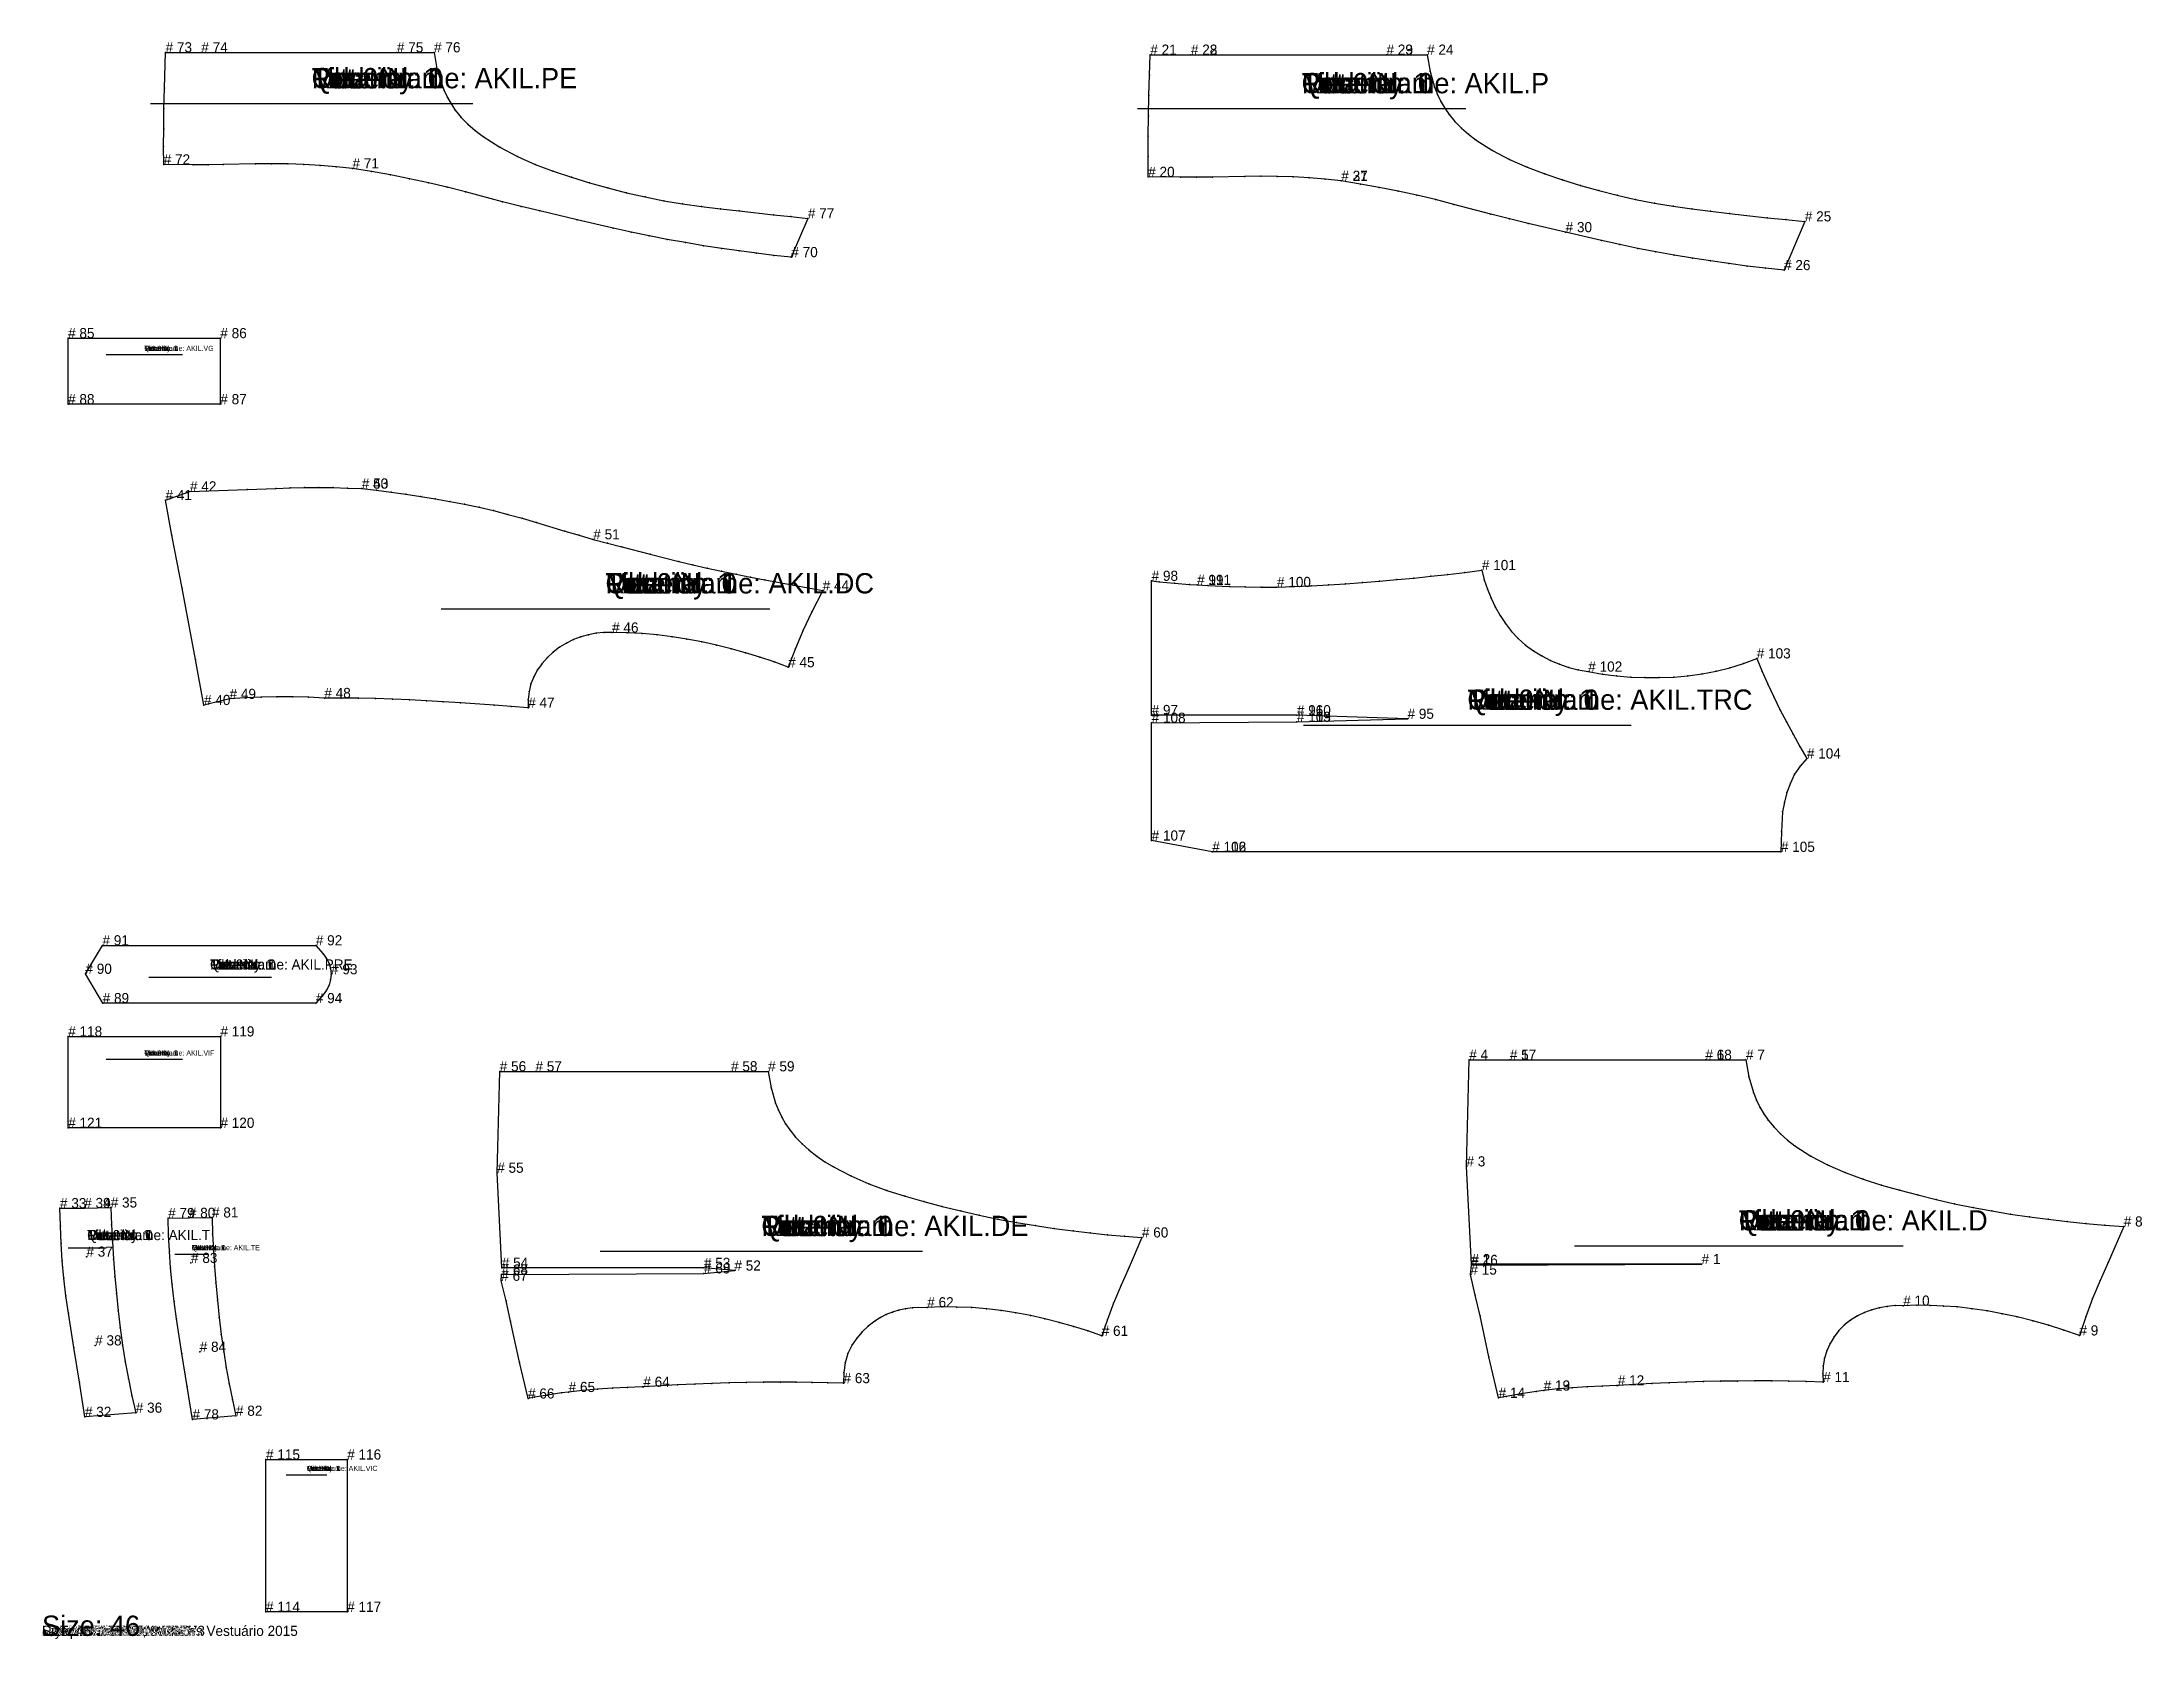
# Model space of a CAD drawing. Header units: metres. Extents: x 0 to 2069, y -3 to 1570.
import ezdxf

# ---------------------------------------------------------------- set-up
doc = ezdxf.new("R2010")
doc.units = ezdxf.units.M

msp = doc.modelspace()

# ---------------------------------------------------------------- texts
at = {"layer": '1'}
for s in ['Author: Audaces; Audaces Vestuário 2015', 'ASTM/PDE: 1', 'Style Name: ASTM D 6673', 'Sample Size: 46', 'Grade Rule Table: KIL', 'Creation Date: 12-1-2025', 'Creation Time: 21:2', 'Curve Tolerance: 0.025', 'Units: METRIC']:
    msp.add_text(s, height=10, dxfattribs=at).set_placement((0, 0))

# ---------------------------------------------------------------- blocks, each defined once
blk = doc.blocks.new('1')
at = {"layer": '1'}
blk.add_lwpolyline([(1635.2, 366.2), (1408.3, 366.1), (1403.5, 462.4), (1406.2, 567.4), (1446.2, 567.4), (1638.9, 567.4), (1678.9, 567.4), (1681.8, 550.6), (1686.4, 535.1), (1689.3, 527.8), (1692.7, 520.8), (1696.6, 514.2), (1700.9, 507.8), (1706.6, 501), (1712.9, 494.5), (1719.7, 488.4), (1727, 482.8), (1742.7, 472.6), (1759.2, 463.9), (1776.7, 456.3), (1794.4, 449.8), (1812.3, 444.1), (1830.4, 439), (1848.3, 434.3), (1866.4, 429.8), (1884.5, 425.7), (1902.8, 421.9), (1921.2, 418.5), (1939.6, 415.5), (1958.1, 412.7), (1976.7, 410.3), (1995.2, 408.1), (2013.8, 406.2), (2032.4, 404.6), (2051.1, 403.2), (2035.9, 367.7), (2028, 350), (2020.4, 332.2), (2013.6, 314.2), (2007.4, 295.9), (1992.2, 301.2), (1977, 306), (1961.6, 310.3), (1946.1, 314.2), (1931.4, 317.3), (1916.6, 320.1), (1901.8, 322.3), (1886.9, 324), (1873.6, 324.9), (1860.4, 325.5), (1847.1, 325.6), (1833.8, 325.2), (1825.8, 325.3), (1818, 324.6), (1810.4, 323.2), (1803, 321.2), (1795.7, 318.6), (1788.7, 315.2), (1782, 311.1), (1775.9, 306.3), (1770.5, 300.7), (1765.8, 294.5), (1761.8, 287.9), (1758.7, 280.9), (1756.4, 273.6), (1755.1, 266), (1754.6, 258.2), (1755, 250), (1738.1, 250.5), (1721.2, 250.8), (1704.4, 251.1), (1687.5, 251.1), (1670.6, 251), (1653.8, 250.8), (1636.9, 250.5), (1620, 250), (1603.2, 249.3), (1586.3, 248.6), (1569.5, 247.7), (1552.6, 246.7), (1551.8, 246.7), (1537.2, 246.1), (1522.5, 245.4), (1507.8, 244.4), (1493.2, 243.2), (1479.6, 241.6), (1472.2, 240.7), (1457.3, 238.4), (1442.5, 235.9), (1435.2, 234.4), (1425.7, 274.8), (1416.9, 315.4), (1412.2, 335.6), (1407.4, 355.8), (1408.3, 365.3)], close=True, dxfattribs=at)
at = {"layer": '2'}
for p in [(1406.2, 567.4), (1446.2, 567.4), (1638.9, 567.4), (1678.9, 567.4), (1403.5, 462.4), (2051.1, 403.2), (1407.4, 355.8), (1408.3, 366.1), (1408.3, 365.3), (1635.2, 366.2), (1833.8, 325.2), (2007.4, 295.9), (1755, 250), (1435.2, 234.4), (1479.6, 241.6), (1552.6, 246.7)]:
    blk.add_point(p, dxfattribs=at)
at = {"layer": '3'}
for p in [(1681.8, 550.6), (1686.4, 535.1), (1689.3, 527.8), (1692.7, 520.8), (1696.6, 514.2), (1700.9, 507.8), (1706.6, 501), (1712.9, 494.5), (1719.7, 488.4), (1727, 482.8), (1742.7, 472.6), (1759.2, 463.9), (1776.7, 456.3), (1794.4, 449.8), (1812.3, 444.1), (1830.4, 439), (1848.3, 434.3), (1866.4, 429.8), (1884.5, 425.7), (1902.8, 421.9), (1921.2, 418.5), (1939.6, 415.5), (1958.1, 412.7), (1976.7, 410.3), (1995.2, 408.1), (2013.8, 406.2), (2032.4, 404.6), (2035.9, 367.7), (1412.2, 335.6), (2020.4, 332.2), (2028, 350), (1416.9, 315.4), (1782, 311.1), (1788.7, 315.2), (1795.7, 318.6), (1803, 321.2), (1810.4, 323.2), (1818, 324.6), (1825.8, 325.3), (1847.1, 325.6), (1860.4, 325.5), (1873.6, 324.9), (1886.9, 324), (1901.8, 322.3), (1916.6, 320.1), (1931.4, 317.3), (1946.1, 314.2), (2013.6, 314.2), (1765.8, 294.5), (1770.5, 300.7), (1775.9, 306.3), (1961.6, 310.3), (1977, 306), (1992.2, 301.2), (1425.7, 274.8), (1756.4, 273.6), (1758.7, 280.9), (1761.8, 287.9), (1586.3, 248.6), (1603.2, 249.3), (1620, 250), (1636.9, 250.5), (1653.8, 250.8), (1670.6, 251), (1687.5, 251.1), (1704.4, 251.1), (1721.2, 250.8), (1738.1, 250.5), (1754.6, 258.2), (1755.1, 266), (1442.5, 235.9), (1457.3, 238.4), (1472.2, 240.7), (1493.2, 243.2), (1507.8, 244.4), (1522.5, 245.4), (1537.2, 246.1), (1551.8, 246.7), (1569.5, 247.7)]:
    blk.add_point(p, dxfattribs=at)
at = {"layer": '4'}
for p in [(1446.2, 567.4, 7.5), (1638.9, 567.4, 7.5), (1479.6, 241.6, 7.5)]:
    blk.add_point(p, dxfattribs=at)
at = {"layer": '7'}
blk.add_line((1509.9, 384.3), (1833.7, 384.3), dxfattribs=at)
at = {"layer": '84'}
blk.add_lwpolyline([(1635.2, 366.2), (1408.3, 366.1), (1403.5, 462.4), (1406.2, 567.4), (1446.2, 567.4), (1638.9, 567.4), (1678.9, 567.4), (1681.8, 550.6), (1686.4, 535.1), (1689.3, 527.8), (1692.7, 520.8), (1696.6, 514.2), (1700.9, 507.8), (1706.6, 501), (1712.9, 494.5), (1719.7, 488.4), (1727, 482.8), (1742.7, 472.6), (1759.2, 463.9), (1776.7, 456.3), (1794.4, 449.8), (1812.3, 444.1), (1830.4, 439), (1848.3, 434.3), (1866.4, 429.8), (1884.5, 425.7), (1902.8, 421.9), (1921.2, 418.5), (1939.6, 415.5), (1958.1, 412.7), (1976.7, 410.3), (1995.2, 408.1), (2013.8, 406.2), (2032.4, 404.6), (2051.1, 403.2), (2035.9, 367.7), (2028, 350), (2020.4, 332.2), (2013.6, 314.2), (2007.4, 295.9), (1992.2, 301.2), (1977, 306), (1961.6, 310.3), (1946.1, 314.2), (1931.4, 317.3), (1916.6, 320.1), (1901.8, 322.3), (1886.9, 324), (1873.6, 324.9), (1860.4, 325.5), (1847.1, 325.6), (1833.8, 325.2), (1825.8, 325.3), (1818, 324.6), (1810.4, 323.2), (1803, 321.2), (1795.7, 318.6), (1788.7, 315.2), (1782, 311.1), (1775.9, 306.3), (1770.5, 300.7), (1765.8, 294.5), (1761.8, 287.9), (1758.7, 280.9), (1756.4, 273.6), (1755.1, 266), (1754.6, 258.2), (1755, 250), (1738.1, 250.5), (1721.2, 250.8), (1704.4, 251.1), (1687.5, 251.1), (1670.6, 251), (1653.8, 250.8), (1636.9, 250.5), (1620, 250), (1603.2, 249.3), (1586.3, 248.6), (1569.5, 247.7), (1552.6, 246.7), (1551.8, 246.7), (1537.2, 246.1), (1522.5, 245.4), (1507.8, 244.4), (1493.2, 243.2), (1479.6, 241.6), (1472.2, 240.7), (1457.3, 238.4), (1442.5, 235.9), (1435.2, 234.4), (1425.7, 274.8), (1416.9, 315.4), (1412.2, 335.6), (1407.4, 355.8), (1408.3, 365.3)], close=True, dxfattribs=at)
at = {"layer": '1'}
for s, height, p in [('# 17', 10, (1446.2, 567.4)), ('# 18', 10, (1638.9, 567.4)), ('Tilt: 0', 20, (1671.8, 399.3)), ('Quantity: 1', 20, (1671.8, 399.3)), ('Piece Name: AKIL.D', 20, (1671.8, 399.3)), ('Rotation: 0', 20, (1671.8, 399.3)), ('Fold: N', 20, (1671.8, 399.3)), ('Material: 1', 20, (1671.8, 399.3)), ('# 19', 10, (1479.6, 241.6)), ('Size: 46', 10, (0, 0))]:
    blk.add_text(s, height=height, dxfattribs=at).set_placement(p)
at = {"layer": '2'}
for s, p in [('# 4', (1406.2, 567.4)), ('# 5', (1446.2, 567.4)), ('# 6', (1638.9, 567.4)), ('# 7', (1678.9, 567.4)), ('# 3', (1403.5, 462.4)), ('# 8', (2051.1, 403.2)), ('# 2', (1408.3, 366.1)), ('# 16', (1408.3, 365.3)), ('# 1', (1635.2, 366.2)), ('# 15', (1407.4, 355.8)), ('# 10', (1833.8, 325.2)), ('# 9', (2007.4, 295.9)), ('# 13', (1479.6, 241.6)), ('# 12', (1552.6, 246.7)), ('# 11', (1755, 250)), ('# 14', (1435.2, 234.4))]:
    blk.add_text(s, height=10, dxfattribs=at).set_placement(p)
blk = doc.blocks.new('2')
at = {"layer": '1'}
blk.add_lwpolyline([(1089.9, 1436.9), (1089.8, 1457), (1089.8, 1477), (1090.1, 1497.1), (1090.6, 1517.2), (1091.2, 1537.3), (1092, 1557.3), (1132, 1557.3), (1324.7, 1557.3), (1364.7, 1557.3), (1367.6, 1540.8), (1372.1, 1525.4), (1374.9, 1518.2), (1378.3, 1511.3), (1382.1, 1504.8), (1386.4, 1498.5), (1392.2, 1491.6), (1398.6, 1485), (1405.6, 1478.9), (1413, 1473.2), (1429, 1463), (1445.9, 1454.1), (1463.2, 1446.5), (1480.6, 1439.9), (1498.2, 1434), (1516, 1428.6), (1533.9, 1423.6), (1552, 1419), (1570.2, 1414.8), (1588.6, 1411.1), (1607, 1408), (1625.5, 1405.4), (1644, 1403.1), (1662.6, 1401), (1699.7, 1396.8), (1718.3, 1394.9), (1736.9, 1393.1), (1716.4, 1345.1), (1698.2, 1347.1), (1680.1, 1349.2), (1662.1, 1351.6), (1644.1, 1354.2), (1626.1, 1356.9), (1608.1, 1359.9), (1590.2, 1363.1), (1572.3, 1366.6), (1554.5, 1370.4), (1536.7, 1374.3), (1501.2, 1382.5), (1464.3, 1391.2), (1445.9, 1395.7), (1427.6, 1400.3), (1391.2, 1409.9), (1372.9, 1414.6), (1354.7, 1419), (1336.2, 1423), (1317.6, 1426.6), (1299, 1429.9), (1280.2, 1433), (1264.4, 1434.6), (1248.6, 1435.9), (1232.7, 1436.9), (1216.9, 1437.4), (1201, 1437.6), (1185.1, 1437.4), (1153.4, 1436.8), (1137.5, 1436.7), (1121.6, 1436.7)], close=True, dxfattribs=at)
at = {"layer": '2'}
for p in [(1092, 1557.3), (1132, 1557.3), (1324.7, 1557.3), (1364.7, 1557.3), (1089.9, 1436.9), (1280.2, 1433), (1736.9, 1393.1), (1716.4, 1345.1)]:
    blk.add_point(p, dxfattribs=at)
at = {"layer": '3'}
for p in [(1091.2, 1537.3), (1367.6, 1540.8), (1090.6, 1517.2), (1372.1, 1525.4), (1374.9, 1518.2), (1378.3, 1511.3), (1090.1, 1497.1), (1382.1, 1504.8), (1386.4, 1498.5), (1392.2, 1491.6), (1089.8, 1477), (1398.6, 1485), (1405.6, 1478.9), (1413, 1473.2), (1089.8, 1457), (1429, 1463), (1445.9, 1454.1), (1121.6, 1436.7), (1137.5, 1436.7), (1153.4, 1436.8), (1185.1, 1437.4), (1201, 1437.6), (1216.9, 1437.4), (1232.7, 1436.9), (1248.6, 1435.9), (1264.4, 1434.6), (1299, 1429.9), (1463.2, 1446.5), (1480.6, 1439.9), (1498.2, 1434), (1516, 1428.6), (1317.6, 1426.6), (1336.2, 1423), (1354.7, 1419), (1372.9, 1414.6), (1391.2, 1409.9), (1533.9, 1423.6), (1552, 1419), (1570.2, 1414.8), (1588.6, 1411.1), (1607, 1408), (1427.6, 1400.3), (1445.9, 1395.7), (1464.3, 1391.2), (1625.5, 1405.4), (1644, 1403.1), (1662.6, 1401), (1699.7, 1396.8), (1718.3, 1394.9), (1501.2, 1382.5), (1536.7, 1374.3), (1554.5, 1370.4), (1572.3, 1366.6), (1590.2, 1363.1), (1608.1, 1359.9), (1626.1, 1356.9), (1644.1, 1354.2), (1662.1, 1351.6), (1680.1, 1349.2), (1698.2, 1347.1)]:
    blk.add_point(p, dxfattribs=at)
at = {"layer": '4'}
for p in [(1132, 1557.3, 7.5), (1324.7, 1557.3, 7.5), (1280.2, 1433, 7.5), (1501.2, 1382.5, 7.5)]:
    blk.add_point(p, dxfattribs=at)
at = {"layer": '7'}
blk.add_line((1079.3, 1504.3), (1402.8, 1504.3), dxfattribs=at)
at = {"layer": '84'}
blk.add_lwpolyline([(1089.9, 1436.9), (1089.8, 1457), (1089.8, 1477), (1090.1, 1497.1), (1090.6, 1517.2), (1091.2, 1537.3), (1092, 1557.3), (1132, 1557.3), (1324.7, 1557.3), (1364.7, 1557.3), (1367.6, 1540.8), (1372.1, 1525.4), (1374.9, 1518.2), (1378.3, 1511.3), (1382.1, 1504.8), (1386.4, 1498.5), (1392.2, 1491.6), (1398.6, 1485), (1405.6, 1478.9), (1413, 1473.2), (1429, 1463), (1445.9, 1454.1), (1463.2, 1446.5), (1480.6, 1439.9), (1498.2, 1434), (1516, 1428.6), (1533.9, 1423.6), (1552, 1419), (1570.2, 1414.8), (1588.6, 1411.1), (1607, 1408), (1625.5, 1405.4), (1644, 1403.1), (1662.6, 1401), (1699.7, 1396.8), (1718.3, 1394.9), (1736.9, 1393.1), (1716.4, 1345.1), (1698.2, 1347.1), (1680.1, 1349.2), (1662.1, 1351.6), (1644.1, 1354.2), (1626.1, 1356.9), (1608.1, 1359.9), (1590.2, 1363.1), (1572.3, 1366.6), (1554.5, 1370.4), (1536.7, 1374.3), (1501.2, 1382.5), (1464.3, 1391.2), (1445.9, 1395.7), (1427.6, 1400.3), (1391.2, 1409.9), (1372.9, 1414.6), (1354.7, 1419), (1336.2, 1423), (1317.6, 1426.6), (1299, 1429.9), (1280.2, 1433), (1264.4, 1434.6), (1248.6, 1435.9), (1232.7, 1436.9), (1216.9, 1437.4), (1201, 1437.6), (1185.1, 1437.4), (1153.4, 1436.8), (1137.5, 1436.7), (1121.6, 1436.7)], close=True, dxfattribs=at)
at = {"layer": '1'}
for s, height, p in [('# 28', 10, (1132, 1557.3)), ('# 29', 10, (1324.7, 1557.3)), ('Tilt: 0', 20, (1241.1, 1519.3)), ('Quantity: 1', 20, (1241.1, 1519.3)), ('Piece Name: AKIL.P', 20, (1241.1, 1519.3)), ('Rotation: 0', 20, (1241.1, 1519.3)), ('Fold: N', 20, (1241.1, 1519.3)), ('Material: 1', 20, (1241.1, 1519.3)), ('# 31', 10, (1280.2, 1433)), ('# 30', 10, (1501.2, 1382.5)), ('Size: 46', 20, (0, 0))]:
    blk.add_text(s, height=height, dxfattribs=at).set_placement(p)
at = {"layer": '2'}
for s, p in [('# 21', (1092, 1557.3)), ('# 22', (1132, 1557.3)), ('# 23', (1324.7, 1557.3)), ('# 24', (1364.7, 1557.3)), ('# 20', (1089.9, 1436.9)), ('# 27', (1280.2, 1433)), ('# 25', (1736.9, 1393.1)), ('# 26', (1716.4, 1345.1))]:
    blk.add_text(s, height=10, dxfattribs=at).set_placement(p)
blk = doc.blocks.new('3')
at = {"layer": '1'}
blk.add_lwpolyline([(42.3, 215.7), (36.8, 249.8), (31.4, 283.9), (26, 318), (23.6, 335.1), (21.6, 352.2), (20, 369.4), (18.8, 386.6), (18.1, 403.9), (17.7, 421.2), (41.6, 421.4), (67.7, 421.9), (68.4, 404.9), (69.4, 388), (70.5, 371), (71.8, 354.1), (73.3, 337.2), (75.1, 320.2), (77.1, 303.4), (79.4, 286.5), (82.1, 269.8), (85.2, 253.1), (88.6, 236.4), (92.4, 219.8)], close=True, dxfattribs=at)
at = {"layer": '13'}
for p in [(43.8, 373.5), (52.4, 286.1)]:
    blk.add_point(p, dxfattribs=at)
at = {"layer": '2'}
for p in [(17.7, 421.2), (41.6, 421.4), (67.7, 421.9), (42.3, 215.7), (92.4, 219.8)]:
    blk.add_point(p, dxfattribs=at)
at = {"layer": '3'}
for p in [(18.1, 403.9), (68.4, 404.9), (18.8, 386.6), (69.4, 388), (20, 369.4), (21.6, 352.2), (70.5, 371), (71.8, 354.1), (23.6, 335.1), (73.3, 337.2), (26, 318), (75.1, 320.2), (77.1, 303.4), (31.4, 283.9), (79.4, 286.5), (82.1, 269.8), (36.8, 249.8), (85.2, 253.1), (88.6, 236.4)]:
    blk.add_point(p, dxfattribs=at)
at = {"layer": '4'}
blk.add_point((41.6, 421.4, 7.5), dxfattribs=at)
at = {"layer": '7'}
blk.add_line((25.8, 382.3), (63.2, 382.3), dxfattribs=at)
at = {"layer": '84'}
blk.add_lwpolyline([(42.3, 215.7), (36.8, 249.8), (31.4, 283.9), (26, 318), (23.6, 335.1), (21.6, 352.2), (20, 369.4), (18.8, 386.6), (18.1, 403.9), (17.7, 421.2), (41.6, 421.4), (67.7, 421.9), (68.4, 404.9), (69.4, 388), (70.5, 371), (71.8, 354.1), (73.3, 337.2), (75.1, 320.2), (77.1, 303.4), (79.4, 286.5), (82.1, 269.8), (85.2, 253.1), (88.6, 236.4), (92.4, 219.8)], close=True, dxfattribs=at)
at = {"layer": '1'}
for s, height, p in [('# 39', 10, (41.6, 421.4)), ('Tilt: 0', 10, (44.5, 389.8)), ('Quantity: 1', 10, (44.5, 389.8)), ('Piece Name: AKIL.T', 10, (44.5, 389.8)), ('Rotation: 0', 10, (44.5, 389.8)), ('Fold: N', 10, (44.5, 389.8)), ('Material: 1', 10, (44.5, 389.8)), ('Size: 46', 20, (0, 0))]:
    blk.add_text(s, height=height, dxfattribs=at).set_placement(p)
at = {"layer": '13'}
for s, p in [('# 37', (43.8, 373.5)), ('# 38', (52.4, 286.1))]:
    blk.add_text(s, height=10, dxfattribs=at).set_placement(p)
at = {"layer": '2'}
for s, p in [('# 33', (17.7, 421.2)), ('# 34', (41.6, 421.4)), ('# 35', (67.7, 421.9)), ('# 36', (92.4, 219.8)), ('# 32', (42.3, 215.7))]:
    blk.add_text(s, height=10, dxfattribs=at).set_placement(p)
blk = doc.blocks.new('4')
at = {"layer": '1'}
blk.add_lwpolyline([(159.6, 916.8), (151.4, 961.7), (138.2, 1032), (128, 1084), (121.7, 1118.6), (145.8, 1127.2), (202.2, 1129.1), (230.4, 1130.2), (244.5, 1130.7), (258.7, 1131), (272.8, 1131), (286.9, 1130.9), (301, 1130.5), (315.1, 1130), (329.6, 1128.3), (344.1, 1126.4), (358.6, 1124.4), (373.1, 1122.2), (387.5, 1119.9), (401.9, 1117.4), (416.3, 1114.7), (430.6, 1111.7), (444.8, 1108.3), (459, 1104.6), (473, 1100.7), (487.1, 1096.6), (515.1, 1088.2), (529.1, 1084.1), (543.2, 1080), (557.1, 1076.2), (571.2, 1072.5), (599.2, 1065.4), (627.3, 1058.3), (641.4, 1054.9), (655.5, 1051.6), (669.6, 1048.5), (683.8, 1045.6), (698, 1042.8), (712.3, 1040.1), (740.7, 1034.7), (755, 1032.1), (769.2, 1029.5), (758.4, 1008.7), (750, 990.7), (742.3, 972.4), (735.2, 954), (721.3, 959.2), (707.3, 963.9), (693.2, 968.3), (678.9, 972.3), (664.5, 975.9), (650.1, 979), (635.5, 981.8), (620.9, 984), (606.2, 985.8), (591.4, 987.1), (576.6, 987.9), (561.7, 988.2), (553.7, 988.2), (545.9, 987.5), (538.3, 986.1), (530.9, 984.1), (523.7, 981.3), (516.7, 977.9), (510, 973.8), (503.7, 969), (497.9, 963.7), (492.7, 957.8), (488.2, 951.4), (484.5, 944.7), (481.8, 937.6), (480, 930.1), (479.1, 922.3), (479, 914.1), (462.3, 915.4), (445.6, 916.7), (412.2, 919), (395.4, 920), (378.7, 921), (362, 921.9), (345.2, 922.6), (328.5, 923.2), (311.7, 923.5), (294.9, 923.7), (278.2, 923.7), (262.6, 924.5), (247, 924.9), (231.4, 924.9), (215.9, 924.6), (200.3, 923.9), (184.8, 922.8)], close=True, dxfattribs=at)
at = {"layer": '2'}
for p in [(121.7, 1118.6), (145.8, 1127.2), (315.1, 1130), (769.2, 1029.5), (561.7, 988.2), (735.2, 954), (159.6, 916.8), (184.8, 922.8), (278.2, 923.7), (479, 914.1)]:
    blk.add_point(p, dxfattribs=at)
at = {"layer": '3'}
for p in [(202.2, 1129.1), (230.4, 1130.2), (244.5, 1130.7), (258.7, 1131), (272.8, 1131), (286.9, 1130.9), (301, 1130.5), (329.6, 1128.3), (344.1, 1126.4), (358.6, 1124.4), (373.1, 1122.2), (387.5, 1119.9), (401.9, 1117.4), (416.3, 1114.7), (430.6, 1111.7), (444.8, 1108.3), (459, 1104.6), (473, 1100.7), (128, 1084), (487.1, 1096.6), (515.1, 1088.2), (529.1, 1084.1), (543.2, 1080), (557.1, 1076.2), (571.2, 1072.5), (599.2, 1065.4), (627.3, 1058.3), (641.4, 1054.9), (655.5, 1051.6), (669.6, 1048.5), (683.8, 1045.6), (698, 1042.8), (712.3, 1040.1), (740.7, 1034.7), (138.2, 1032), (755, 1032.1), (758.4, 1008.7), (510, 973.8), (516.7, 977.9), (523.7, 981.3), (530.9, 984.1), (538.3, 986.1), (545.9, 987.5), (553.7, 988.2), (576.6, 987.9), (591.4, 987.1), (606.2, 985.8), (620.9, 984), (635.5, 981.8), (650.1, 979), (664.5, 975.9), (750, 990.7), (151.4, 961.7), (492.7, 957.8), (497.9, 963.7), (503.7, 969), (678.9, 972.3), (693.2, 968.3), (707.3, 963.9), (721.3, 959.2), (742.3, 972.4), (481.8, 937.6), (484.5, 944.7), (488.2, 951.4), (200.3, 923.9), (215.9, 924.6), (231.4, 924.9), (247, 924.9), (262.6, 924.5), (294.9, 923.7), (311.7, 923.5), (328.5, 923.2), (345.2, 922.6), (362, 921.9), (378.7, 921), (395.4, 920), (412.2, 919), (445.6, 916.7), (462.3, 915.4), (479.1, 922.3), (480, 930.1)]:
    blk.add_point(p, dxfattribs=at)
at = {"layer": '4'}
for p in [(315.1, 1130, 7.5), (543.2, 1080, 7.5)]:
    blk.add_point(p, dxfattribs=at)
at = {"layer": '7'}
blk.add_line((393.3, 1011.7), (717.1, 1011.7), dxfattribs=at)
at = {"layer": '84'}
blk.add_lwpolyline([(159.6, 916.8), (151.4, 961.7), (138.2, 1032), (128, 1084), (121.7, 1118.6), (145.8, 1127.2), (202.2, 1129.1), (230.4, 1130.2), (244.5, 1130.7), (258.7, 1131), (272.8, 1131), (286.9, 1130.9), (301, 1130.5), (315.1, 1130), (329.6, 1128.3), (344.1, 1126.4), (358.6, 1124.4), (373.1, 1122.2), (387.5, 1119.9), (401.9, 1117.4), (416.3, 1114.7), (430.6, 1111.7), (444.8, 1108.3), (459, 1104.6), (473, 1100.7), (487.1, 1096.6), (515.1, 1088.2), (529.1, 1084.1), (543.2, 1080), (557.1, 1076.2), (571.2, 1072.5), (599.2, 1065.4), (627.3, 1058.3), (641.4, 1054.9), (655.5, 1051.6), (669.6, 1048.5), (683.8, 1045.6), (698, 1042.8), (712.3, 1040.1), (740.7, 1034.7), (755, 1032.1), (769.2, 1029.5), (758.4, 1008.7), (750, 990.7), (742.3, 972.4), (735.2, 954), (721.3, 959.2), (707.3, 963.9), (693.2, 968.3), (678.9, 972.3), (664.5, 975.9), (650.1, 979), (635.5, 981.8), (620.9, 984), (606.2, 985.8), (591.4, 987.1), (576.6, 987.9), (561.7, 988.2), (553.7, 988.2), (545.9, 987.5), (538.3, 986.1), (530.9, 984.1), (523.7, 981.3), (516.7, 977.9), (510, 973.8), (503.7, 969), (497.9, 963.7), (492.7, 957.8), (488.2, 951.4), (484.5, 944.7), (481.8, 937.6), (480, 930.1), (479.1, 922.3), (479, 914.1), (462.3, 915.4), (445.6, 916.7), (412.2, 919), (395.4, 920), (378.7, 921), (362, 921.9), (345.2, 922.6), (328.5, 923.2), (311.7, 923.5), (294.9, 923.7), (278.2, 923.7), (262.6, 924.5), (247, 924.9), (231.4, 924.9), (215.9, 924.6), (200.3, 923.9), (184.8, 922.8)], close=True, dxfattribs=at)
at = {"layer": '1'}
for s, height, p in [('# 50', 10, (315.1, 1130)), ('# 51', 10, (543.2, 1080)), ('Tilt: 0', 20, (555.2, 1026.7)), ('Quantity: 1', 20, (555.2, 1026.7)), ('Piece Name: AKIL.DC', 20, (555.2, 1026.7)), ('Rotation: 0', 20, (555.2, 1026.7)), ('Fold: N', 20, (555.2, 1026.7)), ('Material: 1', 20, (555.2, 1026.7)), ('Size: 46', 10, (0, 0))]:
    blk.add_text(s, height=height, dxfattribs=at).set_placement(p)
at = {"layer": '2'}
for s, p in [('# 43', (315.1, 1130)), ('# 41', (121.7, 1118.6)), ('# 42', (145.8, 1127.2)), ('# 44', (769.2, 1029.5)), ('# 46', (561.7, 988.2)), ('# 45', (735.2, 954)), ('# 49', (184.8, 922.8)), ('# 48', (278.2, 923.7)), ('# 40', (159.6, 916.8)), ('# 47', (479, 914.1))]:
    blk.add_text(s, height=10, dxfattribs=at).set_placement(p)
blk = doc.blocks.new('5')
at = {"layer": '1'}
blk.add_lwpolyline([(682.2, 359.8), (652.2, 362.4), (453, 362.6), (448.5, 456.1), (451, 556), (486.2, 556), (678.9, 556), (715.4, 556), (718.3, 539.8), (722.7, 524.8), (725.5, 517.7), (728.8, 510.9), (732.5, 504.5), (736.7, 498.3), (742.5, 491.2), (749, 484.5), (756, 478.3), (763.5, 472.4), (771.4, 467), (779.7, 462), (796.8, 453), (814.5, 445.3), (832.5, 438.7), (850.6, 433), (868.9, 427.8), (887, 423), (905.2, 418.6), (923.4, 414.4), (941.8, 410.6), (960.3, 407.2), (978.8, 404.1), (997.4, 401.3), (1016, 398.9), (1032.9, 396.9), (1049.8, 395.1), (1066.7, 393.6), (1083.7, 392.4), (1071.2, 363.2), (1063.4, 345.5), (1055.7, 327.6), (1049.7, 311.7), (1044.1, 295.5), (1030.3, 300.4), (1016.4, 304.8), (1002.3, 308.8), (988.1, 312.4), (973.9, 315.5), (959.5, 318.2), (945, 320.4), (930.5, 322.1), (916, 323.3), (901.5, 323.9), (886.9, 324), (872.2, 323.6), (857.6, 323.2), (850.8, 322.3), (844.2, 320.8), (838, 318.9), (831.9, 316.5), (826.1, 313.6), (820.5, 310.1), (814.1, 305.2), (808.1, 299.6), (802.7, 293.4), (798.2, 286.7), (794.1, 278.2), (791.4, 269.1), (789.9, 259.3), (789.7, 248.9), (774.2, 249.4), (758.7, 249.7), (743.2, 249.9), (727.7, 249.9), (710.8, 249.8), (693.9, 249.6), (677, 249.2), (660.1, 248.6), (643.2, 248), (626.3, 247.2), (609.4, 246.3), (592.5, 245.3), (591.6, 245.2), (576.8, 244.7), (562.1, 244), (547.4, 243), (532.7, 241.7), (518.9, 240.2), (512, 239.3), (498.1, 237.2), (485.3, 235), (478.9, 233.8), (470.6, 269.5), (461.7, 310), (457.2, 329.9), (452.5, 349.7), (452.8, 355.9), (652.2, 357)], close=True, dxfattribs=at)
at = {"layer": '2'}
for p in [(451, 556), (486.2, 556), (678.9, 556), (715.4, 556), (448.5, 456.1), (1083.7, 392.4), (452.8, 355.9), (453, 362.6), (652.2, 362.4), (652.2, 357), (682.2, 359.8), (452.5, 349.7), (872.2, 323.6), (1044.1, 295.5), (789.7, 248.9), (478.9, 233.8), (518.9, 240.2), (592.5, 245.3)]:
    blk.add_point(p, dxfattribs=at)
at = {"layer": '3'}
for p in [(718.3, 539.8), (722.7, 524.8), (725.5, 517.7), (728.8, 510.9), (732.5, 504.5), (736.7, 498.3), (742.5, 491.2), (749, 484.5), (756, 478.3), (763.5, 472.4), (771.4, 467), (779.7, 462), (796.8, 453), (814.5, 445.3), (832.5, 438.7), (850.6, 433), (868.9, 427.8), (887, 423), (905.2, 418.6), (923.4, 414.4), (941.8, 410.6), (960.3, 407.2), (978.8, 404.1), (997.4, 401.3), (1016, 398.9), (1032.9, 396.9), (1049.8, 395.1), (1066.7, 393.6), (1071.2, 363.2), (1063.4, 345.5), (457.2, 329.9), (826.1, 313.6), (831.9, 316.5), (838, 318.9), (844.2, 320.8), (850.8, 322.3), (857.6, 323.2), (886.9, 324), (901.5, 323.9), (916, 323.3), (930.5, 322.1), (945, 320.4), (959.5, 318.2), (973.9, 315.5), (988.1, 312.4), (1049.7, 311.7), (1055.7, 327.6), (461.7, 310), (802.7, 293.4), (808.1, 299.6), (814.1, 305.2), (820.5, 310.1), (1002.3, 308.8), (1016.4, 304.8), (1030.3, 300.4), (470.6, 269.5), (791.4, 269.1), (794.1, 278.2), (798.2, 286.7), (660.1, 248.6), (677, 249.2), (693.9, 249.6), (710.8, 249.8), (727.7, 249.9), (743.2, 249.9), (758.7, 249.7), (774.2, 249.4), (789.9, 259.3), (485.3, 235), (498.1, 237.2), (512, 239.3), (532.7, 241.7), (547.4, 243), (562.1, 244), (576.8, 244.7), (591.6, 245.2), (609.4, 246.3), (626.3, 247.2), (643.2, 248)]:
    blk.add_point(p, dxfattribs=at)
at = {"layer": '7'}
blk.add_line((550, 378.8), (867.6, 378.8), dxfattribs=at)
at = {"layer": '84'}
blk.add_lwpolyline([(682.2, 359.8), (652.2, 362.4), (453, 362.6), (448.5, 456.1), (451, 556), (486.2, 556), (678.9, 556), (715.4, 556), (718.3, 539.8), (722.7, 524.8), (725.5, 517.7), (728.8, 510.9), (732.5, 504.5), (736.7, 498.3), (742.5, 491.2), (749, 484.5), (756, 478.3), (763.5, 472.4), (771.4, 467), (779.7, 462), (796.8, 453), (814.5, 445.3), (832.5, 438.7), (850.6, 433), (868.9, 427.8), (887, 423), (905.2, 418.6), (923.4, 414.4), (941.8, 410.6), (960.3, 407.2), (978.8, 404.1), (997.4, 401.3), (1016, 398.9), (1032.9, 396.9), (1049.8, 395.1), (1066.7, 393.6), (1083.7, 392.4), (1071.2, 363.2), (1063.4, 345.5), (1055.7, 327.6), (1049.7, 311.7), (1044.1, 295.5), (1030.3, 300.4), (1016.4, 304.8), (1002.3, 308.8), (988.1, 312.4), (973.9, 315.5), (959.5, 318.2), (945, 320.4), (930.5, 322.1), (916, 323.3), (901.5, 323.9), (886.9, 324), (872.2, 323.6), (857.6, 323.2), (850.8, 322.3), (844.2, 320.8), (838, 318.9), (831.9, 316.5), (826.1, 313.6), (820.5, 310.1), (814.1, 305.2), (808.1, 299.6), (802.7, 293.4), (798.2, 286.7), (794.1, 278.2), (791.4, 269.1), (789.9, 259.3), (789.7, 248.9), (774.2, 249.4), (758.7, 249.7), (743.2, 249.9), (727.7, 249.9), (710.8, 249.8), (693.9, 249.6), (677, 249.2), (660.1, 248.6), (643.2, 248), (626.3, 247.2), (609.4, 246.3), (592.5, 245.3), (591.6, 245.2), (576.8, 244.7), (562.1, 244), (547.4, 243), (532.7, 241.7), (518.9, 240.2), (512, 239.3), (498.1, 237.2), (485.3, 235), (478.9, 233.8), (470.6, 269.5), (461.7, 310), (457.2, 329.9), (452.5, 349.7), (452.8, 355.9), (652.2, 357)], close=True, dxfattribs=at)
at = {"layer": '1'}
for s, p in [('Tilt: 0', (708.8, 393.8)), ('Quantity: 1', (708.8, 393.8)), ('Piece Name: AKIL.DE', (708.8, 393.8)), ('Rotation: 0', (708.8, 393.8)), ('Fold: N', (708.8, 393.8)), ('Material: 1', (708.8, 393.8)), ('Size: 46', (0, 0))]:
    blk.add_text(s, height=20, dxfattribs=at).set_placement(p)
at = {"layer": '2'}
for s, p in [('# 56', (451, 556)), ('# 57', (486.2, 556)), ('# 58', (678.9, 556)), ('# 59', (715.4, 556)), ('# 55', (448.5, 456.1)), ('# 60', (1083.7, 392.4)), ('# 54', (453, 362.6)), ('# 53', (652.2, 362.4)), ('# 67', (452.5, 349.7)), ('# 68', (452.8, 355.9)), ('# 69', (652.2, 357)), ('# 52', (682.2, 359.8)), ('# 62', (872.2, 323.6)), ('# 61', (1044.1, 295.5)), ('# 65', (518.9, 240.2)), ('# 64', (592.5, 245.3)), ('# 63', (789.7, 248.9)), ('# 66', (478.9, 233.8))]:
    blk.add_text(s, height=10, dxfattribs=at).set_placement(p)
blk = doc.blocks.new('6')
at = {"layer": '1'}
blk.add_lwpolyline([(738.3, 1357.9), (721.1, 1359.7), (704, 1361.8), (686.9, 1364), (669.8, 1366.4), (651.9, 1369.2), (634, 1372.2), (616.1, 1375.4), (598.3, 1378.9), (580.5, 1382.6), (562.7, 1386.5), (527.3, 1394.7), (490.5, 1403.4), (472.1, 1407.9), (453.8, 1412.5), (417.3, 1422.1), (399.1, 1426.8), (380.8, 1431.2), (362.2, 1435.2), (343.5, 1438.9), (324.7, 1442.2), (305.9, 1445.3), (290, 1446.9), (274, 1448.2), (258, 1449.2), (242.1, 1449.8), (226.2, 1449.9), (210.2, 1449.7), (178.4, 1449.2), (163.8, 1449), (149.1, 1449), (119.9, 1449.2), (119.8, 1466.8), (119.9, 1484.3), (120.1, 1504.4), (120.6, 1524.4), (121.8, 1559.6), (157, 1559.6), (349.7, 1559.6), (386.3, 1559.6), (389.1, 1543.7), (393.5, 1528.9), (396.3, 1521.9), (399.5, 1515.2), (403.1, 1508.8), (407.2, 1502.8), (413.1, 1495.5), (419.7, 1488.8), (426.9, 1482.5), (434.6, 1476.6), (451.1, 1466.1), (468.5, 1457), (486, 1449.3), (503.7, 1442.6), (521.6, 1436.6), (539.6, 1431.2), (557.6, 1426.1), (575.9, 1421.4), (594.2, 1417.2), (612.7, 1413.5), (631.2, 1410.4), (649.7, 1407.8), (668.4, 1405.5), (687, 1403.4), (720.8, 1399.6), (737.7, 1397.8), (754.6, 1396.1)], close=True, dxfattribs=at)
at = {"layer": '2'}
for p in [(121.8, 1559.6), (157, 1559.6), (349.7, 1559.6), (386.3, 1559.6), (119.9, 1449.2), (305.9, 1445.3), (754.6, 1396.1), (738.3, 1357.9)]:
    blk.add_point(p, dxfattribs=at)
at = {"layer": '3'}
for p in [(389.1, 1543.7), (120.6, 1524.4), (393.5, 1528.9), (396.3, 1521.9), (399.5, 1515.2), (120.1, 1504.4), (403.1, 1508.8), (407.2, 1502.8), (413.1, 1495.5), (119.9, 1484.3), (419.7, 1488.8), (426.9, 1482.5), (434.6, 1476.6), (119.8, 1466.8), (149.1, 1449), (163.8, 1449), (178.4, 1449.2), (210.2, 1449.7), (226.2, 1449.9), (242.1, 1449.8), (258, 1449.2), (451.1, 1466.1), (468.5, 1457), (486, 1449.3), (274, 1448.2), (290, 1446.9), (324.7, 1442.2), (343.5, 1438.9), (362.2, 1435.2), (380.8, 1431.2), (503.7, 1442.6), (521.6, 1436.6), (539.6, 1431.2), (399.1, 1426.8), (417.3, 1422.1), (453.8, 1412.5), (472.1, 1407.9), (557.6, 1426.1), (575.9, 1421.4), (594.2, 1417.2), (612.7, 1413.5), (631.2, 1410.4), (649.7, 1407.8), (490.5, 1403.4), (527.3, 1394.7), (562.7, 1386.5), (668.4, 1405.5), (687, 1403.4), (720.8, 1399.6), (737.7, 1397.8), (580.5, 1382.6), (598.3, 1378.9), (616.1, 1375.4), (634, 1372.2), (651.9, 1369.2), (669.8, 1366.4), (686.9, 1364), (704, 1361.8), (721.1, 1359.7)]:
    blk.add_point(p, dxfattribs=at)
at = {"layer": '7'}
blk.add_line((107, 1509.2), (424.4, 1509.2), dxfattribs=at)
at = {"layer": '84'}
blk.add_lwpolyline([(738.3, 1357.9), (721.1, 1359.7), (704, 1361.8), (686.9, 1364), (669.8, 1366.4), (651.9, 1369.2), (634, 1372.2), (616.1, 1375.4), (598.3, 1378.9), (580.5, 1382.6), (562.7, 1386.5), (527.3, 1394.7), (490.5, 1403.4), (472.1, 1407.9), (453.8, 1412.5), (417.3, 1422.1), (399.1, 1426.8), (380.8, 1431.2), (362.2, 1435.2), (343.5, 1438.9), (324.7, 1442.2), (305.9, 1445.3), (290, 1446.9), (274, 1448.2), (258, 1449.2), (242.1, 1449.8), (226.2, 1449.9), (210.2, 1449.7), (178.4, 1449.2), (163.8, 1449), (149.1, 1449), (119.9, 1449.2), (119.8, 1466.8), (119.9, 1484.3), (120.1, 1504.4), (120.6, 1524.4), (121.8, 1559.6), (157, 1559.6), (349.7, 1559.6), (386.3, 1559.6), (389.1, 1543.7), (393.5, 1528.9), (396.3, 1521.9), (399.5, 1515.2), (403.1, 1508.8), (407.2, 1502.8), (413.1, 1495.5), (419.7, 1488.8), (426.9, 1482.5), (434.6, 1476.6), (451.1, 1466.1), (468.5, 1457), (486, 1449.3), (503.7, 1442.6), (521.6, 1436.6), (539.6, 1431.2), (557.6, 1426.1), (575.9, 1421.4), (594.2, 1417.2), (612.7, 1413.5), (631.2, 1410.4), (649.7, 1407.8), (668.4, 1405.5), (687, 1403.4), (720.8, 1399.6), (737.7, 1397.8), (754.6, 1396.1)], close=True, dxfattribs=at)
at = {"layer": '1'}
for s, p in [('Tilt: 0', (265.7, 1524.2)), ('Quantity: 1', (265.7, 1524.2)), ('Piece Name: AKIL.PE', (265.7, 1524.2)), ('Rotation: 0', (265.7, 1524.2)), ('Fold: N', (265.7, 1524.2)), ('Material: 1', (265.7, 1524.2)), ('Size: 46', (0, 0))]:
    blk.add_text(s, height=20, dxfattribs=at).set_placement(p)
at = {"layer": '2'}
for s, p in [('# 73', (121.8, 1559.6)), ('# 74', (157, 1559.6)), ('# 75', (349.7, 1559.6)), ('# 76', (386.3, 1559.6)), ('# 72', (119.9, 1449.2)), ('# 71', (305.9, 1445.3)), ('# 77', (754.6, 1396.1)), ('# 70', (738.3, 1357.9))]:
    blk.add_text(s, height=10, dxfattribs=at).set_placement(p)
blk = doc.blocks.new('7')
at = {"layer": '1'}
blk.add_lwpolyline([(148.3, 213.2), (143, 245.7), (137.9, 278.2), (132.5, 312.2), (130.1, 329.3), (128.1, 346.4), (126.6, 362.6), (125.5, 378.8), (124.8, 395.1), (124.3, 411.5), (144.7, 411.7), (167.5, 412.1), (168.1, 396), (169, 379.8), (170.1, 363.7), (171.4, 347.6), (172.9, 330.6), (174.6, 313.6), (176.6, 296.7), (179, 279.8), (181.6, 264), (184.4, 248.2), (187.6, 232.4), (191.1, 216.8)], close=True, dxfattribs=at)
at = {"layer": '13'}
for p in [(146.8, 367.3), (155.4, 279.8)]:
    blk.add_point(p, dxfattribs=at)
at = {"layer": '2'}
for p in [(124.3, 411.5), (144.7, 411.7), (167.5, 412.1), (148.3, 213.2), (191.1, 216.8)]:
    blk.add_point(p, dxfattribs=at)
at = {"layer": '3'}
for p in [(124.8, 395.1), (168.1, 396), (125.5, 378.8), (169, 379.8), (126.6, 362.6), (170.1, 363.7), (128.1, 346.4), (171.4, 347.6), (130.1, 329.3), (132.5, 312.2), (172.9, 330.6), (174.6, 313.6), (176.6, 296.7), (137.9, 278.2), (179, 279.8), (181.6, 264), (143, 245.7), (184.4, 248.2), (187.6, 232.4)]:
    blk.add_point(p, dxfattribs=at)
at = {"layer": '7'}
blk.add_line((130.8, 376.1), (164.2, 376.1), dxfattribs=at)
at = {"layer": '84'}
blk.add_lwpolyline([(148.3, 213.2), (143, 245.7), (137.9, 278.2), (132.5, 312.2), (130.1, 329.3), (128.1, 346.4), (126.6, 362.6), (125.5, 378.8), (124.8, 395.1), (124.3, 411.5), (144.7, 411.7), (167.5, 412.1), (168.1, 396), (169, 379.8), (170.1, 363.7), (171.4, 347.6), (172.9, 330.6), (174.6, 313.6), (176.6, 296.7), (179, 279.8), (181.6, 264), (184.4, 248.2), (187.6, 232.4), (191.1, 216.8)], close=True, dxfattribs=at)
at = {"layer": '1'}
for s, height, p in [('Tilt: 0', 5, (147.5, 379.9)), ('Quantity: 1', 5, (147.5, 379.9)), ('Piece Name: AKIL.TE', 5, (147.5, 379.9)), ('Rotation: 0', 5, (147.5, 379.9)), ('Fold: N', 5, (147.5, 379.9)), ('Material: 1', 5, (147.5, 379.9)), ('Size: 46', 20, (0, 0))]:
    blk.add_text(s, height=height, dxfattribs=at).set_placement(p)
at = {"layer": '13'}
for s, p in [('# 83', (146.8, 367.3)), ('# 84', (155.4, 279.8))]:
    blk.add_text(s, height=10, dxfattribs=at).set_placement(p)
at = {"layer": '2'}
for s, p in [('# 79', (124.3, 411.5)), ('# 80', (144.7, 411.7)), ('# 81', (167.5, 412.1)), ('# 78', (148.3, 213.2)), ('# 82', (191.1, 216.8))]:
    blk.add_text(s, height=10, dxfattribs=at).set_placement(p)
blk = doc.blocks.new('8')
at = {"layer": '1'}
blk.add_lwpolyline([(25.7, 1278.1), (175.7, 1278.1), (175.7, 1213.1), (25.7, 1213.1)], close=True, dxfattribs=at)
at = {"layer": '2'}
for p in [(25.7, 1278.1), (175.7, 1278.1), (25.7, 1213.1), (175.7, 1213.1)]:
    blk.add_point(p, dxfattribs=at)
at = {"layer": '7'}
blk.add_line((63.3, 1261.9), (138.3, 1261.9), dxfattribs=at)
at = {"layer": '84'}
blk.add_lwpolyline([(25.7, 1278.1), (175.7, 1278.1), (175.7, 1213.1), (25.7, 1213.1)], close=True, dxfattribs=at)
at = {"layer": '1'}
for s, p in [('Tilt: 0', (100.8, 1265.6)), ('Quantity: 1', (100.8, 1265.6)), ('Piece Name: AKIL.VG', (100.8, 1265.6)), ('Rotation: 0', (100.8, 1265.6)), ('Fold: N', (100.8, 1265.6)), ('Material: 1', (100.8, 1265.6)), ('Size: 46', (0, 0))]:
    blk.add_text(s, height=5, dxfattribs=at).set_placement(p)
at = {"layer": '2'}
for s, p in [('# 85', (25.7, 1278.1)), ('# 86', (175.7, 1278.1)), ('# 88', (25.7, 1213.1)), ('# 87', (175.7, 1213.1))]:
    blk.add_text(s, height=10, dxfattribs=at).set_placement(p)
blk = doc.blocks.new('9')
at = {"layer": '1'}
blk.add_lwpolyline([(59.8, 623.2), (42.8, 652.1), (59.6, 680.1), (269.8, 680.1), (277, 671.7), (280.2, 667.2), (282.8, 662.4), (284.3, 657.2), (284.8, 651.6), (284.3, 646), (282.8, 640.8), (280.2, 636), (277, 631.5), (269.8, 623.2)], close=True, dxfattribs=at)
at = {"layer": '2'}
for p in [(59.6, 680.1), (269.8, 680.1), (42.8, 652.1), (284.8, 651.6), (59.8, 623.2), (269.8, 623.2)]:
    blk.add_point(p, dxfattribs=at)
at = {"layer": '3'}
for p in [(277, 671.7), (280.2, 667.2), (282.8, 662.4), (284.3, 657.2), (284.3, 646), (277, 631.5), (280.2, 636), (282.8, 640.8)]:
    blk.add_point(p, dxfattribs=at)
at = {"layer": '7'}
blk.add_line((105.1, 648.8), (226.1, 648.8), dxfattribs=at)
at = {"layer": '84'}
blk.add_lwpolyline([(59.8, 623.2), (42.8, 652.1), (59.6, 680.1), (269.8, 680.1), (277, 671.7), (280.2, 667.2), (282.8, 662.4), (284.3, 657.2), (284.8, 651.6), (284.3, 646), (282.8, 640.8), (280.2, 636), (277, 631.5), (269.8, 623.2)], close=True, dxfattribs=at)
at = {"layer": '1'}
for s, height, p in [('Tilt: 0', 10, (165.6, 656.3)), ('Quantity: 1', 10, (165.6, 656.3)), ('Piece Name: AKIL.PRE', 10, (165.6, 656.3)), ('Rotation: 0', 10, (165.6, 656.3)), ('Fold: N', 10, (165.6, 656.3)), ('Material: 1', 10, (165.6, 656.3)), ('Size: 46', 5, (0, 0))]:
    blk.add_text(s, height=height, dxfattribs=at).set_placement(p)
at = {"layer": '2'}
for s, p in [('# 91', (59.6, 680.1)), ('# 92', (269.8, 680.1)), ('# 90', (42.8, 652.1)), ('# 93', (284.8, 651.6)), ('# 89', (59.8, 623.2)), ('# 94', (269.8, 623.2))]:
    blk.add_text(s, height=10, dxfattribs=at).set_placement(p)
blk = doc.blocks.new('10')
at = {"layer": '1'}
blk.add_lwpolyline([(1345.4, 903.2), (1236.4, 906.7), (1093.3, 906.9), (1093.3, 1039.1), (1100.8, 1038.3), (1115.7, 1036.8), (1130.6, 1035.6), (1138.1, 1035.1), (1148.7, 1034.4), (1169.9, 1033.5), (1185.5, 1033.1), (1201.2, 1032.9), (1216.8, 1033), (1233.7, 1033.6), (1250.5, 1034.3), (1267.4, 1035.3), (1284.3, 1036.3), (1301.1, 1037.5), (1317.9, 1038.8), (1334.8, 1040.3), (1351.6, 1041.9), (1368.4, 1043.6), (1385.2, 1045.5), (1401.9, 1047.5), (1418.7, 1049.7), (1421.1, 1040.2), (1424.1, 1031), (1427.7, 1022.1), (1431.9, 1013.5), (1436.6, 1005), (1441.9, 997), (1447.9, 989.3), (1454.5, 982.3), (1461.7, 975.9), (1469.5, 970.2), (1477.8, 965.2), (1486.3, 960.8), (1495.2, 957), (1504.3, 953.9), (1513.7, 951.5), (1523.5, 949.7), (1537.4, 947.3), (1551.4, 945.6), (1565.4, 944.4), (1579.4, 943.8), (1593.5, 943.8), (1607.7, 944.3), (1621.7, 945.5), (1635.7, 947.4), (1649.4, 950.1), (1662.9, 953.5), (1676.3, 957.7), (1689.5, 962.7), (1694.7, 949.9), (1700.3, 937.2), (1706.2, 924.8), (1712.4, 912.4), (1718.8, 900.2), (1725.4, 888.1), (1732.1, 876), (1738.9, 864.1), (1732.3, 856.7), (1726.8, 848.7), (1722.6, 839.9), (1719.3, 830.6), (1716.7, 821.1), (1714.9, 811.5), (1713.8, 791.9), (1713.3, 772.2), (1153, 772.2), (1093.3, 783.3), (1093.3, 899.3), (1236.4, 900.2)], close=True, dxfattribs=at)
at = {"layer": '2'}
for p in [(1093.3, 1039.1), (1138.1, 1035.1), (1418.7, 1049.7), (1216.8, 1033), (1689.5, 962.7), (1523.5, 949.7), (1093.3, 906.9), (1093.3, 899.3), (1236.4, 906.7), (1236.4, 900.2), (1345.4, 903.2), (1738.9, 864.1), (1093.3, 783.3), (1153, 772.2), (1713.3, 772.2)]:
    blk.add_point(p, dxfattribs=at)
at = {"layer": '3'}
for p in [(1100.8, 1038.3), (1115.7, 1036.8), (1130.6, 1035.6), (1267.4, 1035.3), (1284.3, 1036.3), (1301.1, 1037.5), (1317.9, 1038.8), (1334.8, 1040.3), (1351.6, 1041.9), (1368.4, 1043.6), (1385.2, 1045.5), (1401.9, 1047.5), (1421.1, 1040.2), (1148.7, 1034.4), (1169.9, 1033.5), (1185.5, 1033.1), (1201.2, 1032.9), (1233.7, 1033.6), (1250.5, 1034.3), (1424.1, 1031), (1427.7, 1022.1), (1431.9, 1013.5), (1436.6, 1005), (1441.9, 997), (1447.9, 989.3), (1454.5, 982.3), (1461.7, 975.9), (1469.5, 970.2), (1477.8, 965.2), (1486.3, 960.8), (1495.2, 957), (1504.3, 953.9), (1662.9, 953.5), (1676.3, 957.7), (1513.7, 951.5), (1537.4, 947.3), (1551.4, 945.6), (1565.4, 944.4), (1579.4, 943.8), (1593.5, 943.8), (1607.7, 944.3), (1621.7, 945.5), (1635.7, 947.4), (1649.4, 950.1), (1694.7, 949.9), (1700.3, 937.2), (1706.2, 924.8), (1712.4, 912.4), (1718.8, 900.2), (1725.4, 888.1), (1732.1, 876), (1726.8, 848.7), (1732.3, 856.7), (1719.3, 830.6), (1722.6, 839.9), (1714.9, 811.5), (1716.7, 821.1), (1713.8, 791.9)]:
    blk.add_point(p, dxfattribs=at)
at = {"layer": '4'}
for p in [(1138.1, 1035.1, 7.5), (1236.4, 906.7, 7.5), (1236.4, 900.2, 7.5), (1153, 772.2, 7.5)]:
    blk.add_point(p, dxfattribs=at)
at = {"layer": '7'}
blk.add_line((1243, 897.1), (1565.8, 897.1), dxfattribs=at)
at = {"layer": '84'}
blk.add_lwpolyline([(1345.4, 903.2), (1236.4, 906.7), (1093.3, 906.9), (1093.3, 1039.1), (1100.8, 1038.3), (1115.7, 1036.8), (1130.6, 1035.6), (1138.1, 1035.1), (1148.7, 1034.4), (1169.9, 1033.5), (1185.5, 1033.1), (1201.2, 1032.9), (1216.8, 1033), (1233.7, 1033.6), (1250.5, 1034.3), (1267.4, 1035.3), (1284.3, 1036.3), (1301.1, 1037.5), (1317.9, 1038.8), (1334.8, 1040.3), (1351.6, 1041.9), (1368.4, 1043.6), (1385.2, 1045.5), (1401.9, 1047.5), (1418.7, 1049.7), (1421.1, 1040.2), (1424.1, 1031), (1427.7, 1022.1), (1431.9, 1013.5), (1436.6, 1005), (1441.9, 997), (1447.9, 989.3), (1454.5, 982.3), (1461.7, 975.9), (1469.5, 970.2), (1477.8, 965.2), (1486.3, 960.8), (1495.2, 957), (1504.3, 953.9), (1513.7, 951.5), (1523.5, 949.7), (1537.4, 947.3), (1551.4, 945.6), (1565.4, 944.4), (1579.4, 943.8), (1593.5, 943.8), (1607.7, 944.3), (1621.7, 945.5), (1635.7, 947.4), (1649.4, 950.1), (1662.9, 953.5), (1676.3, 957.7), (1689.5, 962.7), (1694.7, 949.9), (1700.3, 937.2), (1706.2, 924.8), (1712.4, 912.4), (1718.8, 900.2), (1725.4, 888.1), (1732.1, 876), (1738.9, 864.1), (1732.3, 856.7), (1726.8, 848.7), (1722.6, 839.9), (1719.3, 830.6), (1716.7, 821.1), (1714.9, 811.5), (1713.8, 791.9), (1713.3, 772.2), (1153, 772.2), (1093.3, 783.3), (1093.3, 899.3), (1236.4, 900.2)], close=True, dxfattribs=at)
at = {"layer": '1'}
for s, height, p in [('# 111', 10, (1138.1, 1035.1)), ('Tilt: 0', 20, (1404.4, 912.1)), ('Quantity: 1', 20, (1404.4, 912.1)), ('Piece Name: AKIL.TRC', 20, (1404.4, 912.1)), ('Rotation: 0', 20, (1404.4, 912.1)), ('Fold: N', 20, (1404.4, 912.1)), ('Material: 1', 20, (1404.4, 912.1)), ('# 110', 10, (1236.4, 906.7)), ('# 113', 10, (1236.4, 900.2)), ('# 112', 10, (1153, 772.2)), ('Size: 46', 10, (0, 0))]:
    blk.add_text(s, height=height, dxfattribs=at).set_placement(p)
at = {"layer": '2'}
for s, p in [('# 101', (1418.7, 1049.7)), ('# 98', (1093.3, 1039.1)), ('# 99', (1138.1, 1035.1)), ('# 100', (1216.8, 1033)), ('# 103', (1689.5, 962.7)), ('# 102', (1523.5, 949.7)), ('# 97', (1093.3, 906.9)), ('# 96', (1236.4, 906.7)), ('# 95', (1345.4, 903.2)), ('# 108', (1093.3, 899.3)), ('# 109', (1236.4, 900.2)), ('# 104', (1738.9, 864.1)), ('# 107', (1093.3, 783.3)), ('# 106', (1153, 772.2)), ('# 105', (1713.3, 772.2))]:
    blk.add_text(s, height=10, dxfattribs=at).set_placement(p)
blk = doc.blocks.new('11')
at = {"layer": '1'}
blk.add_lwpolyline([(220.7, 23.7), (220.7, 173.7), (300.7, 173.7), (300.7, 23.7)], close=True, dxfattribs=at)
at = {"layer": '2'}
for p in [(220.7, 173.7), (300.7, 173.7), (220.7, 23.7), (300.7, 23.7)]:
    blk.add_point(p, dxfattribs=at)
at = {"layer": '7'}
blk.add_line((240.7, 158.7), (280.7, 158.7), dxfattribs=at)
at = {"layer": '84'}
blk.add_lwpolyline([(220.7, 23.7), (220.7, 173.7), (300.7, 173.7), (300.7, 23.7)], close=True, dxfattribs=at)
at = {"layer": '1'}
for s, height, p in [('Tilt: 0', 5, (260.7, 162.5)), ('Quantity: 1', 5, (260.7, 162.5)), ('Piece Name: AKIL.VIC', 5, (260.7, 162.5)), ('Rotation: 0', 5, (260.7, 162.5)), ('Fold: N', 5, (260.7, 162.5)), ('Material: 1', 5, (260.7, 162.5)), ('Size: 46', 20, (0, 0))]:
    blk.add_text(s, height=height, dxfattribs=at).set_placement(p)
at = {"layer": '2'}
for s, p in [('# 115', (220.7, 173.7)), ('# 116', (300.7, 173.7)), ('# 114', (220.7, 23.7)), ('# 117', (300.7, 23.7))]:
    blk.add_text(s, height=10, dxfattribs=at).set_placement(p)
blk = doc.blocks.new('12')
at = {"layer": '1'}
blk.add_lwpolyline([(25.8, 590.4), (175.8, 590.4), (175.8, 500.4), (25.8, 500.4)], close=True, dxfattribs=at)
at = {"layer": '2'}
for p in [(25.8, 590.4), (175.8, 590.4), (25.8, 500.4), (175.8, 500.4)]:
    blk.add_point(p, dxfattribs=at)
at = {"layer": '7'}
blk.add_line((63.3, 567.9), (138.3, 567.9), dxfattribs=at)
at = {"layer": '84'}
blk.add_lwpolyline([(25.8, 590.4), (175.8, 590.4), (175.8, 500.4), (25.8, 500.4)], close=True, dxfattribs=at)
at = {"layer": '1'}
for s, p in [('Tilt: 0', (100.8, 571.6)), ('Quantity: 1', (100.8, 571.6)), ('Piece Name: AKIL.VIF', (100.8, 571.6)), ('Rotation: 0', (100.8, 571.6)), ('Fold: N', (100.8, 571.6)), ('Material: 1', (100.8, 571.6)), ('Size: 46', (0, 0))]:
    blk.add_text(s, height=5, dxfattribs=at).set_placement(p)
at = {"layer": '2'}
for s, p in [('# 118', (25.8, 590.4)), ('# 119', (175.8, 590.4)), ('# 121', (25.8, 500.4)), ('# 120', (175.8, 500.4))]:
    blk.add_text(s, height=10, dxfattribs=at).set_placement(p)

# ---------------------------------------------------------------- linework, layer by layer
at = {"layer": '10'}
msp.add_line((0, 0), (0, 0), dxfattribs=at)
at = {"layer": '9'}
msp.add_line((0, 0), (0, 0), dxfattribs=at)

# ---------------------------------------------------------------- block references
at = {"layer": '1'}
for name in ['6', '2', '8', '4', '10', '9', '12', '1', '5', '3', '7', '11']:
    msp.add_blockref(name, (0, 0), dxfattribs=at)

msp.set_redraw_order([(e.dxf.handle, doc.entitydb.next_handle()) for e in msp.query("TEXT MTEXT ATTDEF DIMENSION ARC_DIMENSION")])  # texts and dimensions are drawn at this point

doc.saveas('drawing.dxf')
